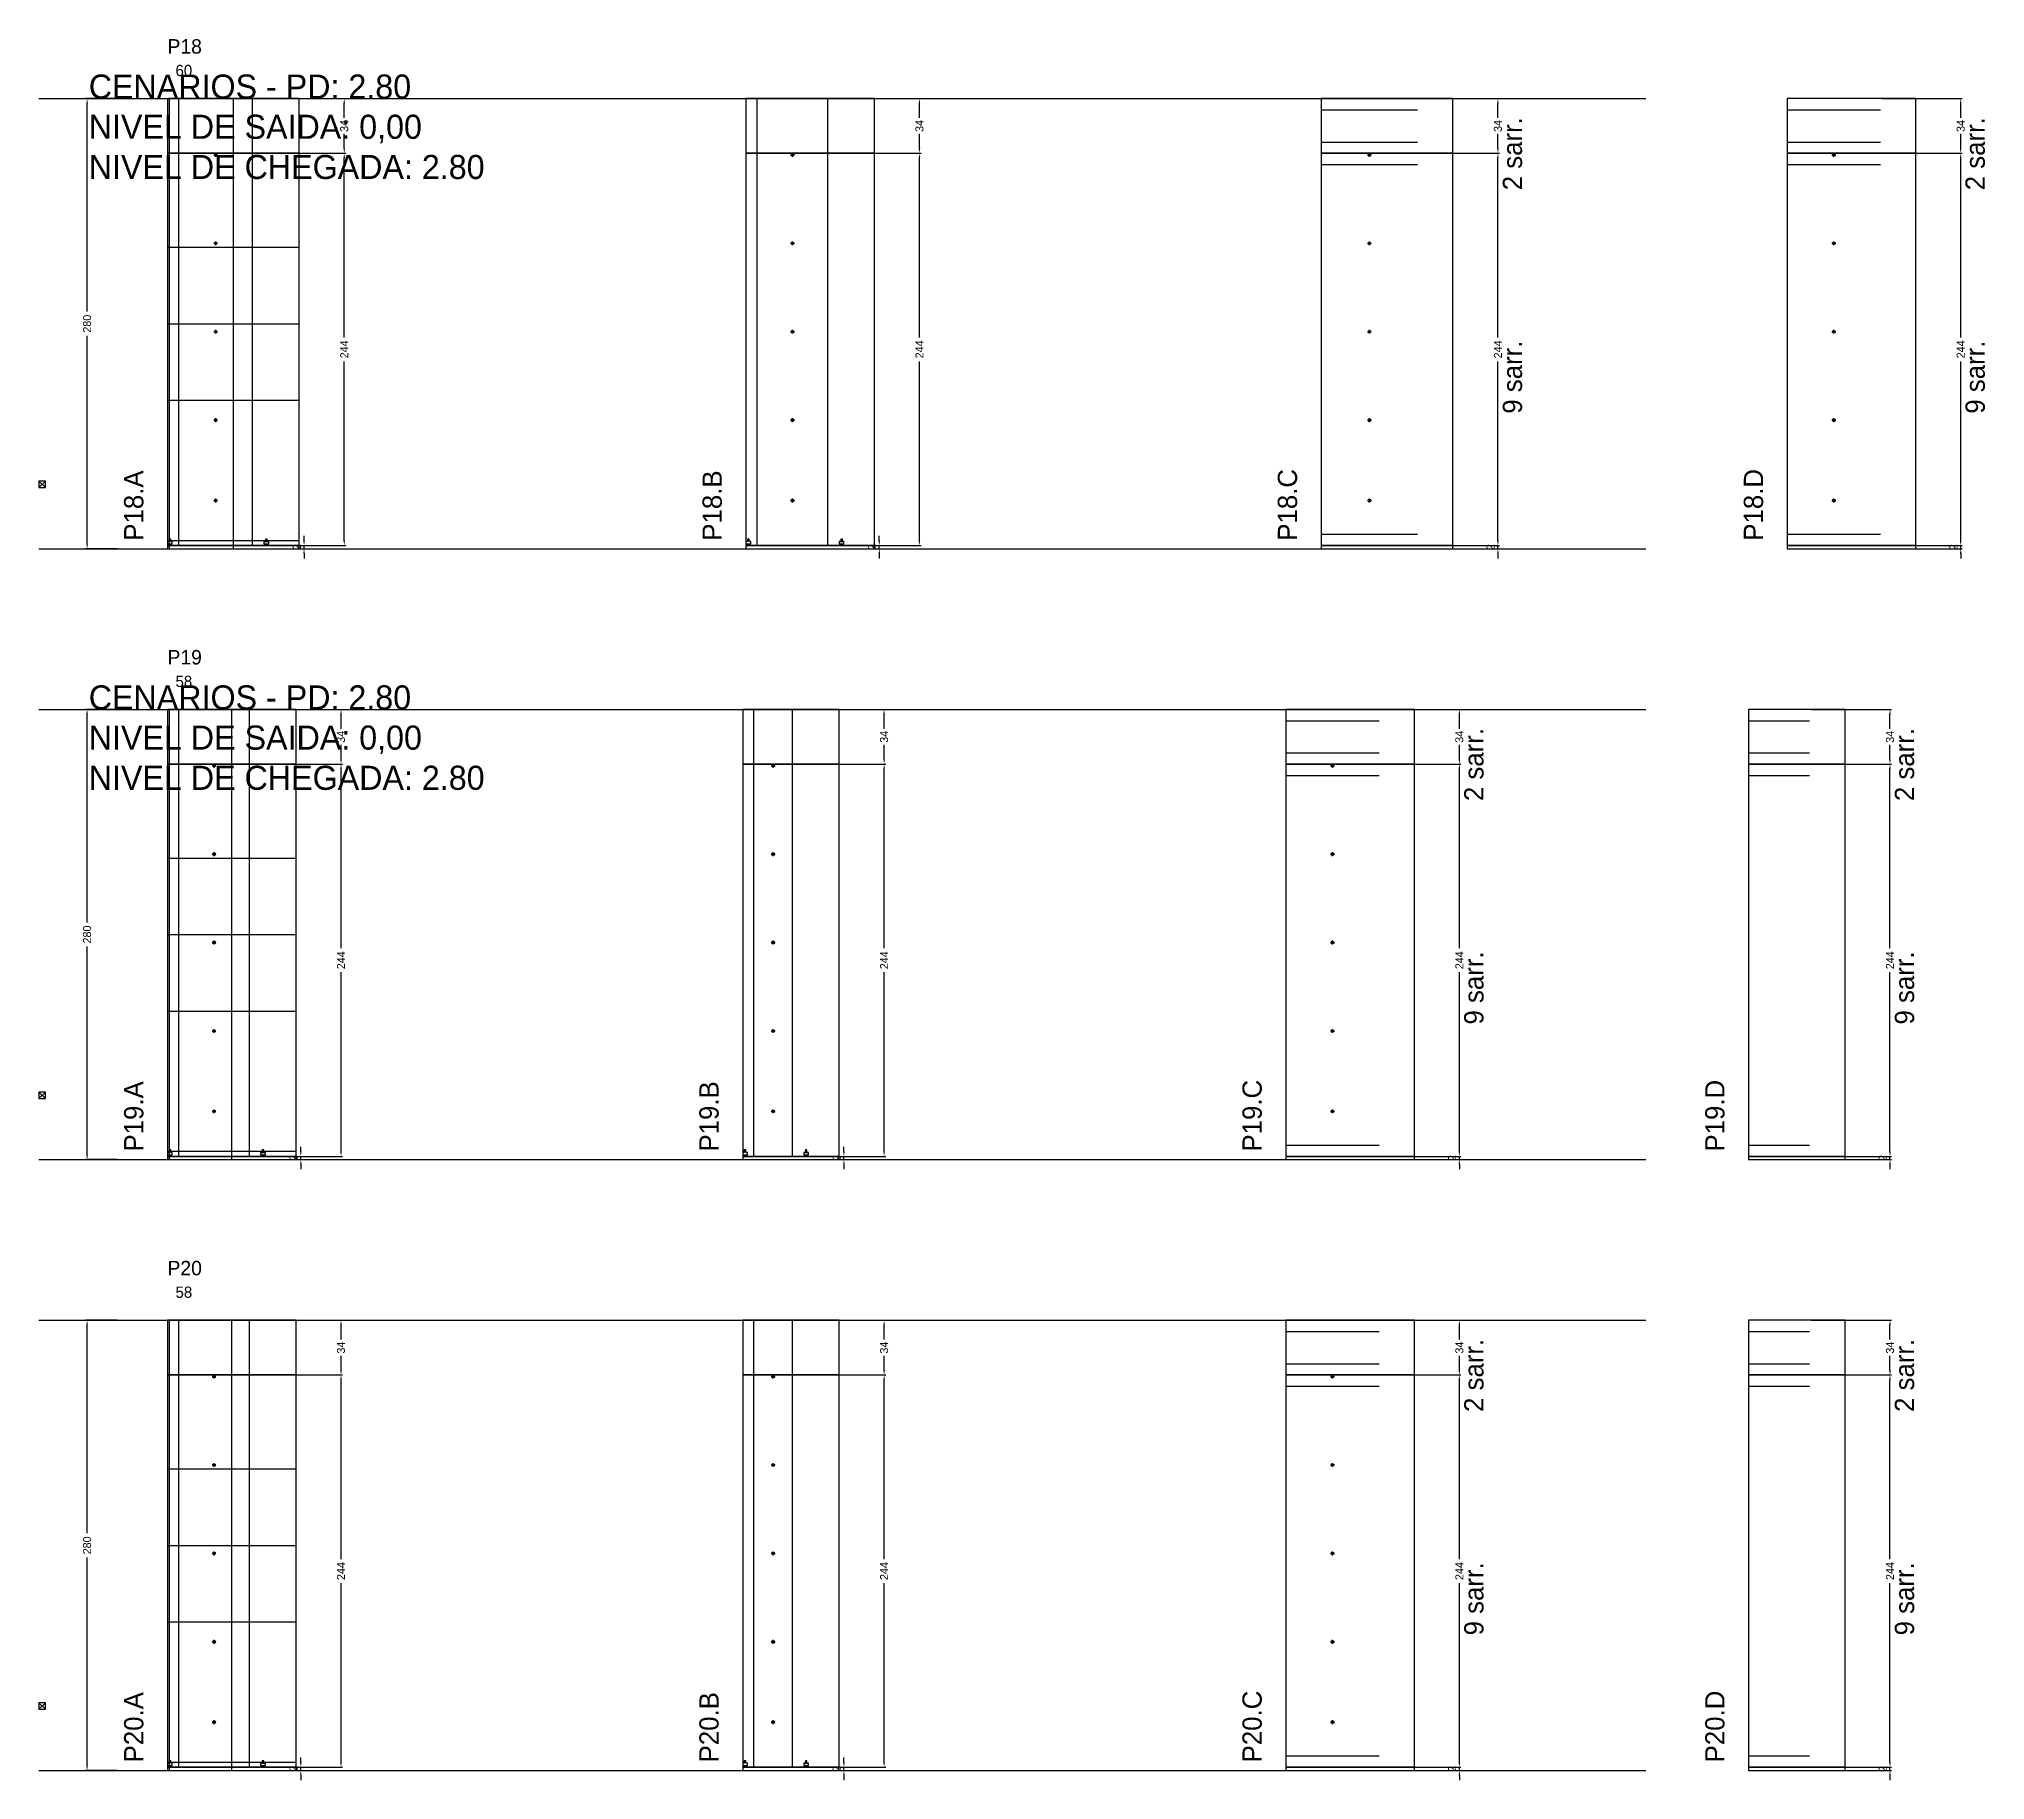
# Model space of a CAD drawing. Header units: centimetres. Extents: x -13000 to 4299, y -7226 to 295.
# Drawn here: x -7000 to -5789, y -7226 to -6143 of the extents above; entities that cross this region are included whole.
import ezdxf

# ---------------------------------------------------------------- set-up
doc = ezdxf.new("R2010")
doc.units = ezdxf.units.CM
doc.linetypes.add('DASHED', pattern=[2, -2])
for name, color, linetype in [('CHAPA', 140, 'Continuous'), ('COTA', 241, 'Continuous'), ('COTAS FURACAO', 16, 'Continuous'), ('Madeira', 30, 'Continuous'), ('MEIO_PONT', 160, 'Continuous'), ('NOMENCLATURA', 7, 'Continuous'), ('Nível', 160, 'Continuous'), ('Painéis', 200, 'Continuous'), ('Perfil Metálico', 150, 'Continuous'), ('SARR_2.2x7', 40, 'Continuous'), ('SARRAFO DE PRESSAO', 200, 'Continuous'), ('texto', 7, 'Continuous'), ('TEXTO_GERAL', 7, 'Continuous')]:
    doc.layers.add(name, color=color, linetype=linetype)
doc.dimstyles.new('PAINEL-NOVA', dxfattribs={"dimtxt": 5, "dimasz": 3, "dimexe": 1, "dimexo": 1, "dimgap": 1, "dimtad": 1, "dimcen": 2.5, "dimazin": 3, "dimtfac": 1, "dimtmove": 0, "dimatfit": 3})

msp = doc.modelspace()

# ---------------------------------------------------------------- texts
at = {"layer": 'NOMENCLATURA'}
for s, p in [('CENARIOS - PD: 2.80', (-6969, -6180)), ('NIVEL DE SAIDA: 0,00', (-6969, -6205)), ('NIVEL DE CHEGADA: 2.80', (-6969, -6230)), ('CENARIOS - PD: 2.80', (-6969, -6560)), ('NIVEL DE SAIDA: 0,00', (-6969, -6585)), ('NIVEL DE CHEGADA: 2.80', (-6969, -6610))]:
    msp.add_text(s, height=15, dxfattribs=at).set_placement(p)
for s, p in [('2 sarr.', (-6077, -6237)), ('2 sarr.', (-5789, -6237)), ('9 sarr.', (-6077, -6376)), ('9 sarr.', (-5789, -6376)), ('P18.A', (-6935, -6455)), ('P18.B', (-6575, -6455)), ('P18.C', (-6217, -6455)), ('P18.D', (-5927, -6455)), ('2 sarr.', (-6101, -6617)), ('2 sarr.', (-5833, -6617)), ('9 sarr.', (-6101, -6756)), ('9 sarr.', (-5833, -6756)), ('P19.A', (-6935, -6835)), ('P19.B', (-6577, -6835)), ('P19.C', (-6239, -6835)), ('P19.D', (-5951, -6835)), ('2 sarr.', (-6101, -6997)), ('2 sarr.', (-5833, -6997)), ('9 sarr.', (-6101, -7136)), ('9 sarr.', (-5833, -7136)), ('P20.A', (-6935, -7215)), ('P20.B', (-6577, -7215)), ('P20.C', (-6239, -7215)), ('P20.D', (-5951, -7215))]:
    msp.add_text(s, height=12, rotation=90, dxfattribs=at).set_placement(p)
at = {"layer": 'texto'}
for s, p in [('60', (-6915, -6166)), ('58', (-6915, -6546)), ('58', (-6915, -6926))]:
    msp.add_text(s, height=7, dxfattribs=at).set_placement(p)
at = {"layer": 'TEXTO_GERAL'}
for s, p in [('P18', (-6920, -6152)), ('P19', (-6920, -6532)), ('P20', (-6920, -6912))]:
    msp.add_text(s, height=9, dxfattribs=at).set_placement(p)

# ---------------------------------------------------------------- blocks, each defined once
blk = doc.blocks.new('_CLOSEDFILLED')
at = {"color": 0, "linetype": 'BYBLOCK'}
blk.add_solid([(-1, 0.16), (0, 0), (-1, -0.16)], dxfattribs=at)
blk = doc.blocks.new('*D613')
for p, q in [((-6951, -6940), (-6971, -6940)), ((-6970, -7072.5), (-6970, -6943)), ((-6970, -7217), (-6970, -7087.5)), ((-6951, -7220), (-6971, -7220))]:
    blk.add_line(p, q)
at = {"layer": 'Defpoints'}
for p in [(-6950, -6940), (-6970, -7220), (-6950, -7220)]:
    blk.add_point(p, dxfattribs=at)
at = {"layer": 'COTA', "xscale": 3, "yscale": 3}
for p, rotation in [((-6970, -6940), 90), ((-6970, -7220), 270)]:
    blk.add_blockref('_CLOSEDFILLED', p, dxfattribs=dict(at, rotation=rotation))
at = {"layer": 'COTA', "insert": (-6970, -7080), "char_height": 5, "attachment_point": 5, "rotation": 90}
blk.add_mtext('280', dxfattribs=at)
blk = doc.blocks.new('MULDURA')
at = {"layer": 'Paineis'}
for p, q in [((0, 0), (4, 4)), ((4, 0), (0, 4))]:
    blk.add_line(p, q, dxfattribs=at)
blk.add_lwpolyline([(0, 0), (4, 0), (4, 4), (0, 4)], close=True, dxfattribs=at)
blk = doc.blocks.new('*D615')
for p, q in [((-6861, -6974), (-6811, -6974)), ((-6812, -7088.5), (-6812, -6977)), ((-6812, -7215), (-6812, -7103.5)), ((-6861, -7218), (-6811, -7218))]:
    blk.add_line(p, q)
at = {"layer": 'Defpoints'}
for p in [(-6862, -6974), (-6862, -7218), (-6812, -7218)]:
    blk.add_point(p, dxfattribs=at)
at = {"layer": 'COTA', "xscale": 3, "yscale": 3}
for p, rotation in [((-6812, -6974), 90), ((-6812, -7218), 270)]:
    blk.add_blockref('_CLOSEDFILLED', p, dxfattribs=dict(at, rotation=rotation))
at = {"layer": 'COTA', "insert": (-6812, -7096), "char_height": 5, "attachment_point": 5, "rotation": 90}
blk.add_mtext('244', dxfattribs=at)
blk = doc.blocks.new('*D616')
for p, q in [((-6861, -6940), (-6811, -6940)), ((-6812, -6952), (-6812, -6943)), ((-6812, -6971), (-6812, -6962)), ((-6861, -6974), (-6811, -6974))]:
    blk.add_line(p, q)
at = {"layer": 'Defpoints'}
for p in [(-6862, -6940), (-6862, -6974), (-6812, -6974)]:
    blk.add_point(p, dxfattribs=at)
at = {"layer": 'COTA', "xscale": 3, "yscale": 3}
for p, rotation in [((-6812, -6940), 90), ((-6812, -6974), 270)]:
    blk.add_blockref('_CLOSEDFILLED', p, dxfattribs=dict(at, rotation=rotation))
at = {"layer": 'COTA', "insert": (-6812, -6957), "char_height": 5, "attachment_point": 5, "rotation": 90}
blk.add_mtext('34', dxfattribs=at)
blk = doc.blocks.new('SLIPTEE')
at = {"layer": 'Paineis'}
blk.add_lwpolyline([(0, 0), (3, 0), (3, 1.5), (2, 1.5), (2, 3), (1, 3), (1, 1.5), (0, 1.5)], close=True, dxfattribs=at)
blk = doc.blocks.new('SLIPTDD')
at = {"layer": 'Paineis'}
blk.add_line((0, 1.5), (3, 1.5), dxfattribs=at)
blk.add_lwpolyline([(0, 0), (3, 0), (3, 1.5), (2, 1.5), (2, 3), (1, 3), (1, 1.5), (0, 1.5)], close=True, dxfattribs=at)
blk = doc.blocks.new('furacao')
at = {"layer": 'COTAS FURACAO'}
for p, q in [((-1.2, 0), (1.2, 0)), ((0, -1.2), (0, 1.2))]:
    blk.add_line(p, q, dxfattribs=at)
blk.add_circle((0, 0), 0.8, dxfattribs=at)
blk = doc.blocks.new('*D618')
for p, q in [((-6523, -6974), (-6473, -6974)), ((-6474, -7088.5), (-6474, -6977)), ((-6474, -7215), (-6474, -7103.5)), ((-6523, -7218), (-6473, -7218))]:
    blk.add_line(p, q)
at = {"layer": 'Defpoints'}
for p in [(-6524, -6974), (-6524, -7218), (-6474, -7218)]:
    blk.add_point(p, dxfattribs=at)
at = {"layer": 'COTA', "xscale": 3, "yscale": 3}
for p, rotation in [((-6474, -6974), 90), ((-6474, -7218), 270)]:
    blk.add_blockref('_CLOSEDFILLED', p, dxfattribs=dict(at, rotation=rotation))
at = {"layer": 'COTA', "insert": (-6474, -7096), "char_height": 5, "attachment_point": 5, "rotation": 90}
blk.add_mtext('244', dxfattribs=at)
blk = doc.blocks.new('*D619')
for p, q in [((-6523, -6940), (-6473, -6940)), ((-6474, -6952), (-6474, -6943)), ((-6474, -6971), (-6474, -6962)), ((-6523, -6974), (-6473, -6974))]:
    blk.add_line(p, q)
at = {"layer": 'Defpoints'}
for p in [(-6524, -6940), (-6524, -6974), (-6474, -6974)]:
    blk.add_point(p, dxfattribs=at)
at = {"layer": 'COTA', "xscale": 3, "yscale": 3}
for p, rotation in [((-6474, -6940), 90), ((-6474, -6974), 270)]:
    blk.add_blockref('_CLOSEDFILLED', p, dxfattribs=dict(at, rotation=rotation))
at = {"layer": 'COTA', "insert": (-6474, -6957), "char_height": 5, "attachment_point": 5, "rotation": 90}
blk.add_mtext('34', dxfattribs=at)
blk = doc.blocks.new('*D621')
for p, q in [((-6165, -6974), (-6115, -6974)), ((-6116, -7088.5), (-6116, -6977)), ((-6116, -7215), (-6116, -7103.5)), ((-6165, -7218), (-6115, -7218))]:
    blk.add_line(p, q)
at = {"layer": 'Defpoints'}
for p in [(-6166, -6974), (-6166, -7218), (-6116, -7218)]:
    blk.add_point(p, dxfattribs=at)
at = {"layer": 'COTA', "xscale": 3, "yscale": 3}
for p, rotation in [((-6116, -6974), 90), ((-6116, -7218), 270)]:
    blk.add_blockref('_CLOSEDFILLED', p, dxfattribs=dict(at, rotation=rotation))
at = {"layer": 'COTA', "insert": (-6116, -7096), "char_height": 5, "attachment_point": 5, "rotation": 90}
blk.add_mtext('244', dxfattribs=at)
blk = doc.blocks.new('*D622')
for p, q in [((-6165, -6940), (-6115, -6940)), ((-6116, -6952), (-6116, -6943)), ((-6116, -6971), (-6116, -6962)), ((-6165, -6974), (-6115, -6974))]:
    blk.add_line(p, q)
at = {"layer": 'Defpoints'}
for p in [(-6166, -6940), (-6166, -6974), (-6116, -6974)]:
    blk.add_point(p, dxfattribs=at)
at = {"layer": 'COTA', "xscale": 3, "yscale": 3}
for p, rotation in [((-6116, -6940), 90), ((-6116, -6974), 270)]:
    blk.add_blockref('_CLOSEDFILLED', p, dxfattribs=dict(at, rotation=rotation))
at = {"layer": 'COTA', "insert": (-6116, -6957), "char_height": 5, "attachment_point": 5, "rotation": 90}
blk.add_mtext('34', dxfattribs=at)
blk = doc.blocks.new('*D624')
for p, q in [((-5897, -6974), (-5847, -6974)), ((-5848, -7088.5), (-5848, -6977)), ((-5848, -7215), (-5848, -7103.5)), ((-5897, -7218), (-5847, -7218))]:
    blk.add_line(p, q)
at = {"layer": 'Defpoints'}
for p in [(-5898, -6974), (-5898, -7218), (-5848, -7218)]:
    blk.add_point(p, dxfattribs=at)
at = {"layer": 'COTA', "xscale": 3, "yscale": 3}
for p, rotation in [((-5848, -6974), 90), ((-5848, -7218), 270)]:
    blk.add_blockref('_CLOSEDFILLED', p, dxfattribs=dict(at, rotation=rotation))
at = {"layer": 'COTA', "insert": (-5848, -7096), "char_height": 5, "attachment_point": 5, "rotation": 90}
blk.add_mtext('244', dxfattribs=at)
blk = doc.blocks.new('*D625')
for p, q in [((-5897, -6940), (-5847, -6940)), ((-5848, -6952), (-5848, -6943)), ((-5848, -6971), (-5848, -6962)), ((-5897, -6974), (-5847, -6974))]:
    blk.add_line(p, q)
at = {"layer": 'Defpoints'}
for p in [(-5898, -6940), (-5898, -6974), (-5848, -6974)]:
    blk.add_point(p, dxfattribs=at)
at = {"layer": 'COTA', "xscale": 3, "yscale": 3}
for p, rotation in [((-5848, -6940), 90), ((-5848, -6974), 270)]:
    blk.add_blockref('_CLOSEDFILLED', p, dxfattribs=dict(at, rotation=rotation))
at = {"layer": 'COTA', "insert": (-5848, -6957), "char_height": 5, "attachment_point": 5, "rotation": 90}
blk.add_mtext('34', dxfattribs=at)
blk = doc.blocks.new('*D579')
for p, q in [((-6951, -6560), (-6971, -6560)), ((-6970, -6692.5), (-6970, -6563)), ((-6970, -6837), (-6970, -6707.5)), ((-6951, -6840), (-6971, -6840))]:
    blk.add_line(p, q)
at = {"layer": 'Defpoints'}
for p in [(-6950, -6560), (-6970, -6840), (-6950, -6840)]:
    blk.add_point(p, dxfattribs=at)
at = {"layer": 'COTA', "xscale": 3, "yscale": 3}
for p, rotation in [((-6970, -6560), 90), ((-6970, -6840), 270)]:
    blk.add_blockref('_CLOSEDFILLED', p, dxfattribs=dict(at, rotation=rotation))
at = {"layer": 'COTA', "insert": (-6970, -6700), "char_height": 5, "attachment_point": 5, "rotation": 90}
blk.add_mtext('280', dxfattribs=at)
blk = doc.blocks.new('*D581')
for p, q in [((-6861, -6594), (-6811, -6594)), ((-6812, -6708.5), (-6812, -6597)), ((-6812, -6835), (-6812, -6723.5)), ((-6861, -6838), (-6811, -6838))]:
    blk.add_line(p, q)
at = {"layer": 'Defpoints'}
for p in [(-6862, -6594), (-6862, -6838), (-6812, -6838)]:
    blk.add_point(p, dxfattribs=at)
at = {"layer": 'COTA', "xscale": 3, "yscale": 3}
for p, rotation in [((-6812, -6594), 90), ((-6812, -6838), 270)]:
    blk.add_blockref('_CLOSEDFILLED', p, dxfattribs=dict(at, rotation=rotation))
at = {"layer": 'COTA', "insert": (-6812, -6716), "char_height": 5, "attachment_point": 5, "rotation": 90}
blk.add_mtext('244', dxfattribs=at)
blk = doc.blocks.new('*D582')
for p, q in [((-6861, -6560), (-6811, -6560)), ((-6812, -6572), (-6812, -6563)), ((-6812, -6591), (-6812, -6582)), ((-6861, -6594), (-6811, -6594))]:
    blk.add_line(p, q)
at = {"layer": 'Defpoints'}
for p in [(-6862, -6560), (-6862, -6594), (-6812, -6594)]:
    blk.add_point(p, dxfattribs=at)
at = {"layer": 'COTA', "xscale": 3, "yscale": 3}
for p, rotation in [((-6812, -6560), 90), ((-6812, -6594), 270)]:
    blk.add_blockref('_CLOSEDFILLED', p, dxfattribs=dict(at, rotation=rotation))
at = {"layer": 'COTA', "insert": (-6812, -6577), "char_height": 5, "attachment_point": 5, "rotation": 90}
blk.add_mtext('34', dxfattribs=at)
blk = doc.blocks.new('*D584')
for p, q in [((-6523, -6594), (-6473, -6594)), ((-6474, -6708.5), (-6474, -6597)), ((-6474, -6835), (-6474, -6723.5)), ((-6523, -6838), (-6473, -6838))]:
    blk.add_line(p, q)
at = {"layer": 'Defpoints'}
for p in [(-6524, -6594), (-6524, -6838), (-6474, -6838)]:
    blk.add_point(p, dxfattribs=at)
at = {"layer": 'COTA', "xscale": 3, "yscale": 3}
for p, rotation in [((-6474, -6594), 90), ((-6474, -6838), 270)]:
    blk.add_blockref('_CLOSEDFILLED', p, dxfattribs=dict(at, rotation=rotation))
at = {"layer": 'COTA', "insert": (-6474, -6716), "char_height": 5, "attachment_point": 5, "rotation": 90}
blk.add_mtext('244', dxfattribs=at)
blk = doc.blocks.new('*D585')
for p, q in [((-6523, -6560), (-6473, -6560)), ((-6474, -6572), (-6474, -6563)), ((-6474, -6591), (-6474, -6582)), ((-6523, -6594), (-6473, -6594))]:
    blk.add_line(p, q)
at = {"layer": 'Defpoints'}
for p in [(-6524, -6560), (-6524, -6594), (-6474, -6594)]:
    blk.add_point(p, dxfattribs=at)
at = {"layer": 'COTA', "xscale": 3, "yscale": 3}
for p, rotation in [((-6474, -6560), 90), ((-6474, -6594), 270)]:
    blk.add_blockref('_CLOSEDFILLED', p, dxfattribs=dict(at, rotation=rotation))
at = {"layer": 'COTA', "insert": (-6474, -6577), "char_height": 5, "attachment_point": 5, "rotation": 90}
blk.add_mtext('34', dxfattribs=at)
blk = doc.blocks.new('*D587')
for p, q in [((-6165, -6594), (-6115, -6594)), ((-6116, -6708.5), (-6116, -6597)), ((-6116, -6835), (-6116, -6723.5)), ((-6165, -6838), (-6115, -6838))]:
    blk.add_line(p, q)
at = {"layer": 'Defpoints'}
for p in [(-6166, -6594), (-6166, -6838), (-6116, -6838)]:
    blk.add_point(p, dxfattribs=at)
at = {"layer": 'COTA', "xscale": 3, "yscale": 3}
for p, rotation in [((-6116, -6594), 90), ((-6116, -6838), 270)]:
    blk.add_blockref('_CLOSEDFILLED', p, dxfattribs=dict(at, rotation=rotation))
at = {"layer": 'COTA', "insert": (-6116, -6716), "char_height": 5, "attachment_point": 5, "rotation": 90}
blk.add_mtext('244', dxfattribs=at)
blk = doc.blocks.new('*D588')
for p, q in [((-6165, -6560), (-6115, -6560)), ((-6116, -6572), (-6116, -6563)), ((-6116, -6591), (-6116, -6582)), ((-6165, -6594), (-6115, -6594))]:
    blk.add_line(p, q)
at = {"layer": 'Defpoints'}
for p in [(-6166, -6560), (-6166, -6594), (-6116, -6594)]:
    blk.add_point(p, dxfattribs=at)
at = {"layer": 'COTA', "xscale": 3, "yscale": 3}
for p, rotation in [((-6116, -6560), 90), ((-6116, -6594), 270)]:
    blk.add_blockref('_CLOSEDFILLED', p, dxfattribs=dict(at, rotation=rotation))
at = {"layer": 'COTA', "insert": (-6116, -6577), "char_height": 5, "attachment_point": 5, "rotation": 90}
blk.add_mtext('34', dxfattribs=at)
blk = doc.blocks.new('*D590')
for p, q in [((-5897, -6594), (-5847, -6594)), ((-5848, -6708.5), (-5848, -6597)), ((-5848, -6835), (-5848, -6723.5)), ((-5897, -6838), (-5847, -6838))]:
    blk.add_line(p, q)
at = {"layer": 'Defpoints'}
for p in [(-5898, -6594), (-5898, -6838), (-5848, -6838)]:
    blk.add_point(p, dxfattribs=at)
at = {"layer": 'COTA', "xscale": 3, "yscale": 3}
for p, rotation in [((-5848, -6594), 90), ((-5848, -6838), 270)]:
    blk.add_blockref('_CLOSEDFILLED', p, dxfattribs=dict(at, rotation=rotation))
at = {"layer": 'COTA', "insert": (-5848, -6716), "char_height": 5, "attachment_point": 5, "rotation": 90}
blk.add_mtext('244', dxfattribs=at)
blk = doc.blocks.new('*D591')
for p, q in [((-5897, -6560), (-5847, -6560)), ((-5848, -6572), (-5848, -6563)), ((-5848, -6591), (-5848, -6582)), ((-5897, -6594), (-5847, -6594))]:
    blk.add_line(p, q)
at = {"layer": 'Defpoints'}
for p in [(-5898, -6560), (-5898, -6594), (-5848, -6594)]:
    blk.add_point(p, dxfattribs=at)
at = {"layer": 'COTA', "xscale": 3, "yscale": 3}
for p, rotation in [((-5848, -6560), 90), ((-5848, -6594), 270)]:
    blk.add_blockref('_CLOSEDFILLED', p, dxfattribs=dict(at, rotation=rotation))
at = {"layer": 'COTA', "insert": (-5848, -6577), "char_height": 5, "attachment_point": 5, "rotation": 90}
blk.add_mtext('34', dxfattribs=at)
blk = doc.blocks.new('*D545')
for p, q in [((-6951, -6180), (-6971, -6180)), ((-6970, -6312.5), (-6970, -6183)), ((-6970, -6457), (-6970, -6327.5)), ((-6951, -6460), (-6971, -6460))]:
    blk.add_line(p, q)
at = {"layer": 'Defpoints'}
for p in [(-6950, -6180), (-6970, -6460), (-6950, -6460)]:
    blk.add_point(p, dxfattribs=at)
at = {"layer": 'COTA', "xscale": 3, "yscale": 3}
for p, rotation in [((-6970, -6180), 90), ((-6970, -6460), 270)]:
    blk.add_blockref('_CLOSEDFILLED', p, dxfattribs=dict(at, rotation=rotation))
at = {"layer": 'COTA', "insert": (-6970, -6320), "char_height": 5, "attachment_point": 5, "rotation": 90}
blk.add_mtext('280', dxfattribs=at)
blk = doc.blocks.new('*D547')
for p, q in [((-6859, -6214), (-6809, -6214)), ((-6810, -6328.5), (-6810, -6217)), ((-6810, -6455), (-6810, -6343.5)), ((-6859, -6458), (-6809, -6458))]:
    blk.add_line(p, q)
at = {"layer": 'Defpoints'}
for p in [(-6860, -6214), (-6860, -6458), (-6810, -6458)]:
    blk.add_point(p, dxfattribs=at)
at = {"layer": 'COTA', "xscale": 3, "yscale": 3}
for p, rotation in [((-6810, -6214), 90), ((-6810, -6458), 270)]:
    blk.add_blockref('_CLOSEDFILLED', p, dxfattribs=dict(at, rotation=rotation))
at = {"layer": 'COTA', "insert": (-6810, -6336), "char_height": 5, "attachment_point": 5, "rotation": 90}
blk.add_mtext('244', dxfattribs=at)
blk = doc.blocks.new('*D548')
for p, q in [((-6859, -6180), (-6809, -6180)), ((-6810, -6192), (-6810, -6183)), ((-6810, -6211), (-6810, -6202)), ((-6859, -6214), (-6809, -6214))]:
    blk.add_line(p, q)
at = {"layer": 'Defpoints'}
for p in [(-6860, -6180), (-6860, -6214), (-6810, -6214)]:
    blk.add_point(p, dxfattribs=at)
at = {"layer": 'COTA', "xscale": 3, "yscale": 3}
for p, rotation in [((-6810, -6180), 90), ((-6810, -6214), 270)]:
    blk.add_blockref('_CLOSEDFILLED', p, dxfattribs=dict(at, rotation=rotation))
at = {"layer": 'COTA', "insert": (-6810, -6197), "char_height": 5, "attachment_point": 5, "rotation": 90}
blk.add_mtext('34', dxfattribs=at)
blk = doc.blocks.new('*D550')
for p, q in [((-6501, -6214), (-6451, -6214)), ((-6452, -6328.5), (-6452, -6217)), ((-6452, -6455), (-6452, -6343.5)), ((-6501, -6458), (-6451, -6458))]:
    blk.add_line(p, q)
at = {"layer": 'Defpoints'}
for p in [(-6502, -6214), (-6502, -6458), (-6452, -6458)]:
    blk.add_point(p, dxfattribs=at)
at = {"layer": 'COTA', "xscale": 3, "yscale": 3}
for p, rotation in [((-6452, -6214), 90), ((-6452, -6458), 270)]:
    blk.add_blockref('_CLOSEDFILLED', p, dxfattribs=dict(at, rotation=rotation))
at = {"layer": 'COTA', "insert": (-6452, -6336), "char_height": 5, "attachment_point": 5, "rotation": 90}
blk.add_mtext('244', dxfattribs=at)
blk = doc.blocks.new('*D551')
for p, q in [((-6501, -6180), (-6451, -6180)), ((-6452, -6192), (-6452, -6183)), ((-6452, -6211), (-6452, -6202)), ((-6501, -6214), (-6451, -6214))]:
    blk.add_line(p, q)
at = {"layer": 'Defpoints'}
for p in [(-6502, -6180), (-6502, -6214), (-6452, -6214)]:
    blk.add_point(p, dxfattribs=at)
at = {"layer": 'COTA', "xscale": 3, "yscale": 3}
for p, rotation in [((-6452, -6180), 90), ((-6452, -6214), 270)]:
    blk.add_blockref('_CLOSEDFILLED', p, dxfattribs=dict(at, rotation=rotation))
at = {"layer": 'COTA', "insert": (-6452, -6197), "char_height": 5, "attachment_point": 5, "rotation": 90}
blk.add_mtext('34', dxfattribs=at)
blk = doc.blocks.new('*D553')
for p, q in [((-6141, -6214), (-6091, -6214)), ((-6092, -6328.5), (-6092, -6217)), ((-6092, -6455), (-6092, -6343.5)), ((-6141, -6458), (-6091, -6458))]:
    blk.add_line(p, q)
at = {"layer": 'Defpoints'}
for p in [(-6142, -6214), (-6142, -6458), (-6092, -6458)]:
    blk.add_point(p, dxfattribs=at)
at = {"layer": 'COTA', "xscale": 3, "yscale": 3}
for p, rotation in [((-6092, -6214), 90), ((-6092, -6458), 270)]:
    blk.add_blockref('_CLOSEDFILLED', p, dxfattribs=dict(at, rotation=rotation))
at = {"layer": 'COTA', "insert": (-6092, -6336), "char_height": 5, "attachment_point": 5, "rotation": 90}
blk.add_mtext('244', dxfattribs=at)
blk = doc.blocks.new('*D554')
for p, q in [((-6141, -6180), (-6091, -6180)), ((-6092, -6192), (-6092, -6183)), ((-6092, -6211), (-6092, -6202)), ((-6141, -6214), (-6091, -6214))]:
    blk.add_line(p, q)
at = {"layer": 'Defpoints'}
for p in [(-6142, -6180), (-6142, -6214), (-6092, -6214)]:
    blk.add_point(p, dxfattribs=at)
at = {"layer": 'COTA', "xscale": 3, "yscale": 3}
for p, rotation in [((-6092, -6180), 90), ((-6092, -6214), 270)]:
    blk.add_blockref('_CLOSEDFILLED', p, dxfattribs=dict(at, rotation=rotation))
at = {"layer": 'COTA', "insert": (-6092, -6197), "char_height": 5, "attachment_point": 5, "rotation": 90}
blk.add_mtext('34', dxfattribs=at)
blk = doc.blocks.new('*D556')
for p, q in [((-5853, -6214), (-5803, -6214)), ((-5804, -6328.5), (-5804, -6217)), ((-5804, -6455), (-5804, -6343.5)), ((-5853, -6458), (-5803, -6458))]:
    blk.add_line(p, q)
at = {"layer": 'Defpoints'}
for p in [(-5854, -6214), (-5854, -6458), (-5804, -6458)]:
    blk.add_point(p, dxfattribs=at)
at = {"layer": 'COTA', "xscale": 3, "yscale": 3}
for p, rotation in [((-5804, -6214), 90), ((-5804, -6458), 270)]:
    blk.add_blockref('_CLOSEDFILLED', p, dxfattribs=dict(at, rotation=rotation))
at = {"layer": 'COTA', "insert": (-5804, -6336), "char_height": 5, "attachment_point": 5, "rotation": 90}
blk.add_mtext('244', dxfattribs=at)
blk = doc.blocks.new('*D557')
for p, q in [((-5853, -6180), (-5803, -6180)), ((-5804, -6192), (-5804, -6183)), ((-5804, -6211), (-5804, -6202)), ((-5853, -6214), (-5803, -6214))]:
    blk.add_line(p, q)
at = {"layer": 'Defpoints'}
for p in [(-5854, -6180), (-5854, -6214), (-5804, -6214)]:
    blk.add_point(p, dxfattribs=at)
at = {"layer": 'COTA', "xscale": 3, "yscale": 3}
for p, rotation in [((-5804, -6180), 90), ((-5804, -6214), 270)]:
    blk.add_blockref('_CLOSEDFILLED', p, dxfattribs=dict(at, rotation=rotation))
at = {"layer": 'COTA', "insert": (-5804, -6197), "char_height": 5, "attachment_point": 5, "rotation": 90}
blk.add_mtext('34', dxfattribs=at)

# ---------------------------------------------------------------- dimensions: what is measured, and where the dimension line sits
at = {"layer": 'COTA'}
for base, p1, p2, picture, middle in [((-6970, -6460), (-6950, -6460), (-6950, -6180), '*D545', (-6970, -6320)), ((-6810, -6214), (-6860, -6214), (-6860, -6180), '*D548', (-6810, -6197)), ((-6452, -6214), (-6502, -6214), (-6502, -6180), '*D551', (-6452, -6197)), ((-6092, -6214), (-6142, -6214), (-6142, -6180), '*D554', (-6092, -6197)), ((-5804, -6214), (-5854, -6214), (-5854, -6180), '*D557', (-5804, -6197)), ((-6810, -6458), (-6860, -6458), (-6860, -6214), '*D547', (-6810, -6336)), ((-6452, -6458), (-6502, -6458), (-6502, -6214), '*D550', (-6452, -6336)), ((-6092, -6458), (-6142, -6458), (-6142, -6214), '*D553', (-6092, -6336)), ((-5804, -6458), (-5854, -6458), (-5854, -6214), '*D556', (-5804, -6336)), ((-6970, -6840), (-6950, -6840), (-6950, -6560), '*D579', (-6970, -6700)), ((-6812, -6594), (-6862, -6594), (-6862, -6560), '*D582', (-6812, -6577)), ((-6474, -6594), (-6524, -6594), (-6524, -6560), '*D585', (-6474, -6577)), ((-6116, -6594), (-6166, -6594), (-6166, -6560), '*D588', (-6116, -6577)), ((-5848, -6594), (-5898, -6594), (-5898, -6560), '*D591', (-5848, -6577)), ((-6812, -6838), (-6862, -6838), (-6862, -6594), '*D581', (-6812, -6716)), ((-6474, -6838), (-6524, -6838), (-6524, -6594), '*D584', (-6474, -6716)), ((-6116, -6838), (-6166, -6838), (-6166, -6594), '*D587', (-6116, -6716)), ((-5848, -6838), (-5898, -6838), (-5898, -6594), '*D590', (-5848, -6716)), ((-6970, -7220), (-6950, -7220), (-6950, -6940), '*D613', (-6970, -7080)), ((-6812, -6974), (-6862, -6974), (-6862, -6940), '*D616', (-6812, -6957)), ((-6474, -6974), (-6524, -6974), (-6524, -6940), '*D619', (-6474, -6957)), ((-6116, -6974), (-6166, -6974), (-6166, -6940), '*D622', (-6116, -6957)), ((-5848, -6974), (-5898, -6974), (-5898, -6940), '*D625', (-5848, -6957)), ((-6812, -7218), (-6862, -7218), (-6862, -6974), '*D615', (-6812, -7096)), ((-6474, -7218), (-6524, -7218), (-6524, -6974), '*D618', (-6474, -7096)), ((-6116, -7218), (-6166, -7218), (-6166, -6974), '*D621', (-6116, -7096)), ((-5848, -7218), (-5898, -7218), (-5898, -6974), '*D624', (-5848, -7096))]:
    dim = msp.add_linear_dim(base=base, p1=p1, p2=p2, angle=90, dimstyle='PAINEL-NOVA', dxfattribs=at)
    dim.commit()
    dim.dimension.update_dxf_attribs({"geometry": picture, "text_midpoint": middle})
for base, p1, p2 in [((-6835, -6460), (-6860, -6460), (-6860, -6458)), ((-6477, -6460), (-6502, -6460), (-6502, -6458)), ((-6092, -6460), (-6142, -6460), (-6142, -6458)), ((-5804, -6460), (-5854, -6460), (-5854, -6458)), ((-6837, -6840), (-6862, -6840), (-6862, -6838)), ((-6499, -6840), (-6524, -6840), (-6524, -6838)), ((-6116, -6840), (-6166, -6840), (-6166, -6838)), ((-5848, -6840), (-5898, -6840), (-5898, -6838)), ((-6837, -7220), (-6862, -7220), (-6862, -7218)), ((-6499, -7220), (-6524, -7220), (-6524, -7218)), ((-6116, -7220), (-6166, -7220), (-6166, -7218)), ((-5848, -7220), (-5898, -7220), (-5898, -7218))]:
    msp.add_linear_dim(base=base, p1=p1, p2=p2, angle=90, dimstyle='PAINEL-NOVA', dxfattribs=at).render()

# ---------------------------------------------------------------- linework, layer by layer
at = {"layer": 'CHAPA'}
for points in [[(-6920, -6460), (-6918.8, -6460), (-6918.8, -6180), (-6920, -6180)], [(-6920, -6840), (-6918.8, -6840), (-6918.8, -6560), (-6920, -6560)], [(-6920, -7220), (-6918.8, -7220), (-6918.8, -6940), (-6920, -6940)]]:
    msp.add_lwpolyline(points, close=True, dxfattribs=at)
at = {"layer": 'Madeira'}
for points in [[(-6920, -6272.4), (-6838, -6272.4)], [(-6920, -6367.6), (-6838, -6367.6)], [(-6920, -6652.4), (-6840, -6652.4)], [(-6920, -6747.6), (-6840, -6747.6)], [(-6920, -7032.4), (-6840, -7032.4)], [(-6920, -7127.6), (-6840, -7127.6)]]:
    msp.add_lwpolyline(points, dxfattribs=at)
at = {"layer": 'MEIO_PONT'}
for points in [[(-6920, -6320), (-6838, -6320)], [(-6920, -6700), (-6840, -6700)], [(-6920, -7080), (-6840, -7080)]]:
    msp.add_lwpolyline(points, dxfattribs=at)
at = {"layer": 'Nível', "linetype": 'DASHED'}
for points in [[(-7000, -6180), (-6000, -6180)], [(-7000, -6460), (-6000, -6460)], [(-7000, -6560), (-6000, -6560)], [(-7000, -6840), (-6000, -6840)], [(-7000, -6940), (-6000, -6940)], [(-7000, -7220), (-6000, -7220)]]:
    msp.add_lwpolyline(points, dxfattribs=at)
at = {"layer": 'Painéis'}
for points in [[(-6920, -6214), (-6838, -6214), (-6838, -6180), (-6920, -6180)], [(-6920, -6460), (-6838, -6460), (-6838, -6180), (-6920, -6180)], [(-6560, -6214), (-6480, -6214), (-6480, -6180), (-6560, -6180)], [(-6202, -6214), (-6120, -6214), (-6120, -6180), (-6202, -6180)], [(-5912, -6214), (-5832, -6214), (-5832, -6180), (-5912, -6180)], [(-6920, -6458), (-6838, -6458), (-6838, -6214), (-6920, -6214)], [(-6560, -6458), (-6480, -6458), (-6480, -6214), (-6560, -6214)], [(-6202, -6458), (-6120, -6458), (-6120, -6214), (-6202, -6214)], [(-5912, -6458), (-5832, -6458), (-5832, -6214), (-5912, -6214)], [(-6920, -6460), (-6838, -6460), (-6838, -6458), (-6920, -6458)], [(-6560, -6460), (-6480, -6460), (-6480, -6458), (-6560, -6458)], [(-6202, -6460), (-6120, -6460), (-6120, -6458), (-6202, -6458)], [(-5912, -6460), (-5832, -6460), (-5832, -6458), (-5912, -6458)], [(-6920, -6594), (-6840, -6594), (-6840, -6560), (-6920, -6560)], [(-6920, -6840), (-6840, -6840), (-6840, -6560), (-6920, -6560)], [(-6562, -6594), (-6502, -6594), (-6502, -6560), (-6562, -6560)], [(-6224, -6594), (-6144, -6594), (-6144, -6560), (-6224, -6560)], [(-5936, -6594), (-5876, -6594), (-5876, -6560), (-5936, -6560)], [(-6920, -6838), (-6840, -6838), (-6840, -6594), (-6920, -6594)], [(-6562, -6838), (-6502, -6838), (-6502, -6594), (-6562, -6594)], [(-6224, -6838), (-6144, -6838), (-6144, -6594), (-6224, -6594)], [(-5936, -6838), (-5876, -6838), (-5876, -6594), (-5936, -6594)], [(-6920, -6840), (-6840, -6840), (-6840, -6838), (-6920, -6838)], [(-6562, -6840), (-6502, -6840), (-6502, -6838), (-6562, -6838)], [(-6224, -6840), (-6144, -6840), (-6144, -6838), (-6224, -6838)], [(-5936, -6840), (-5876, -6840), (-5876, -6838), (-5936, -6838)], [(-6920, -6974), (-6840, -6974), (-6840, -6940), (-6920, -6940)], [(-6920, -7220), (-6840, -7220), (-6840, -6940), (-6920, -6940)], [(-6562, -6974), (-6502, -6974), (-6502, -6940), (-6562, -6940)], [(-6224, -6974), (-6144, -6974), (-6144, -6940), (-6224, -6940)], [(-5936, -6974), (-5876, -6974), (-5876, -6940), (-5936, -6940)], [(-6920, -7218), (-6840, -7218), (-6840, -6974), (-6920, -6974)], [(-6562, -7218), (-6502, -7218), (-6502, -6974), (-6562, -6974)], [(-6224, -7218), (-6144, -7218), (-6144, -6974), (-6224, -6974)], [(-5936, -7218), (-5876, -7218), (-5876, -6974), (-5936, -6974)], [(-6920, -7220), (-6840, -7220), (-6840, -7218), (-6920, -7218)], [(-6562, -7220), (-6502, -7220), (-6502, -7218), (-6562, -7218)], [(-6224, -7220), (-6144, -7220), (-6144, -7218), (-6224, -7218)], [(-5936, -7220), (-5876, -7220), (-5876, -7218), (-5936, -7218)]]:
    msp.add_lwpolyline(points, close=True, dxfattribs=at)
at = {"layer": 'Perfil Metálico'}
for p, q in [((-6879, -6460), (-6879, -6180)), ((-6880, -6840), (-6880, -6560)), ((-6880, -7220), (-6880, -6940))]:
    msp.add_line(p, q, dxfattribs=at)
at = {"layer": 'SARR_2.2x7'}
for points in [[(-6913, -6214), (-6913, -6180)], [(-6867, -6214), (-6867, -6180)], [(-6553, -6214), (-6553, -6180)], [(-6509, -6214), (-6509, -6180)], [(-6202, -6187), (-6142, -6187)], [(-5912, -6187), (-5854, -6187)], [(-6202, -6207), (-6142, -6207)], [(-5912, -6207), (-5854, -6207)], [(-6202, -6221), (-6142, -6221)], [(-5912, -6221), (-5854, -6221)], [(-6202, -6451), (-6142, -6451)], [(-5912, -6451), (-5854, -6451)], [(-6913, -6594), (-6913, -6560)], [(-6869, -6594), (-6869, -6560)], [(-6555, -6594), (-6555, -6560)], [(-6531, -6594), (-6531, -6560)], [(-6224, -6567), (-6166, -6567)], [(-5936, -6567), (-5898, -6567)], [(-6224, -6587), (-6166, -6587)], [(-5936, -6587), (-5898, -6587)], [(-6224, -6601), (-6166, -6601)], [(-5936, -6601), (-5898, -6601)], [(-6224, -6831), (-6166, -6831)], [(-5936, -6831), (-5898, -6831)], [(-6913, -6974), (-6913, -6940)], [(-6869, -6974), (-6869, -6940)], [(-6555, -6974), (-6555, -6940)], [(-6531, -6974), (-6531, -6940)], [(-6224, -6947), (-6166, -6947)], [(-5936, -6947), (-5898, -6947)], [(-6224, -6967), (-6166, -6967)], [(-5936, -6967), (-5898, -6967)], [(-6224, -6981), (-6166, -6981)], [(-5936, -6981), (-5898, -6981)], [(-6224, -7211), (-6166, -7211)], [(-5936, -7211), (-5898, -7211)]]:
    msp.add_lwpolyline(points, dxfattribs=at)
at = {"layer": 'SARR_2.2x7', "linetype": 'DASHED'}
for points in [[(-6913, -6458), (-6913, -6214)], [(-6867, -6458), (-6867, -6214)], [(-6553, -6458), (-6553, -6214)], [(-6509, -6458), (-6509, -6214)], [(-6913, -6838), (-6913, -6594)], [(-6869, -6838), (-6869, -6594)], [(-6555, -6838), (-6555, -6594)], [(-6531, -6838), (-6531, -6594)], [(-6913, -7218), (-6913, -6974)], [(-6869, -7218), (-6869, -6974)], [(-6555, -7218), (-6555, -6974)], [(-6531, -7218), (-6531, -6974)]]:
    msp.add_lwpolyline(points, dxfattribs=at)
at = {"layer": 'SARRAFO DE PRESSAO'}
for points in [[(-6920, -6460), (-6838, -6460), (-6838, -6455), (-6920, -6455)], [(-6920, -6840), (-6840, -6840), (-6840, -6835), (-6920, -6835)], [(-6920, -7220), (-6840, -7220), (-6840, -7215), (-6920, -7215)]]:
    msp.add_lwpolyline(points, close=True, dxfattribs=at)

# ---------------------------------------------------------------- block references
at = {"layer": 'COTA'}
for name, p in [('furacao', (-6890, -6215)), ('furacao', (-6531, -6215)), ('furacao', (-6172, -6215)), ('furacao', (-5883, -6215)), ('furacao', (-6890, -6270)), ('furacao', (-6531, -6270)), ('furacao', (-6172, -6270)), ('furacao', (-5883, -6270)), ('furacao', (-6890, -6325)), ('furacao', (-6531, -6325)), ('furacao', (-6172, -6325)), ('furacao', (-5883, -6325)), ('furacao', (-6890, -6380)), ('furacao', (-6531, -6380)), ('furacao', (-6172, -6380)), ('furacao', (-5883, -6380)), ('MULDURA', (-7000, -6422)), ('furacao', (-6890, -6430)), ('furacao', (-6531, -6430)), ('furacao', (-6172, -6430)), ('furacao', (-5883, -6430)), ('SLIPTEE', (-6920, -6457)), ('SLIPTDD', (-6860, -6457)), ('SLIPTEE', (-6560, -6457)), ('SLIPTDD', (-6502, -6457)), ('furacao', (-6891, -6595)), ('furacao', (-6543, -6595)), ('furacao', (-6195, -6595)), ('furacao', (-6891, -6650)), ('furacao', (-6543, -6650)), ('furacao', (-6195, -6650)), ('furacao', (-6891, -6705)), ('furacao', (-6543, -6705)), ('furacao', (-6195, -6705)), ('furacao', (-6891, -6760)), ('furacao', (-6543, -6760)), ('furacao', (-6195, -6760)), ('MULDURA', (-7000, -6802)), ('furacao', (-6891, -6810)), ('furacao', (-6543, -6810)), ('furacao', (-6195, -6810)), ('SLIPTEE', (-6920, -6837)), ('SLIPTDD', (-6862, -6837)), ('SLIPTEE', (-6562, -6837)), ('SLIPTDD', (-6524, -6837)), ('furacao', (-6891, -6975)), ('furacao', (-6543, -6975)), ('furacao', (-6195, -6975)), ('furacao', (-6891, -7030)), ('furacao', (-6543, -7030)), ('furacao', (-6195, -7030)), ('furacao', (-6891, -7085)), ('furacao', (-6543, -7085)), ('furacao', (-6195, -7085)), ('furacao', (-6891, -7140)), ('furacao', (-6543, -7140)), ('furacao', (-6195, -7140)), ('MULDURA', (-7000, -7182)), ('furacao', (-6891, -7190)), ('furacao', (-6543, -7190)), ('furacao', (-6195, -7190)), ('SLIPTEE', (-6920, -7217)), ('SLIPTDD', (-6862, -7217)), ('SLIPTEE', (-6562, -7217)), ('SLIPTDD', (-6524, -7217))]:
    msp.add_blockref(name, p, dxfattribs=at)

msp.set_redraw_order([(e.dxf.handle, doc.entitydb.next_handle()) for e in msp.query("TEXT MTEXT ATTDEF DIMENSION ARC_DIMENSION")])  # texts and dimensions are drawn at this point

doc.saveas('drawing.dxf')
